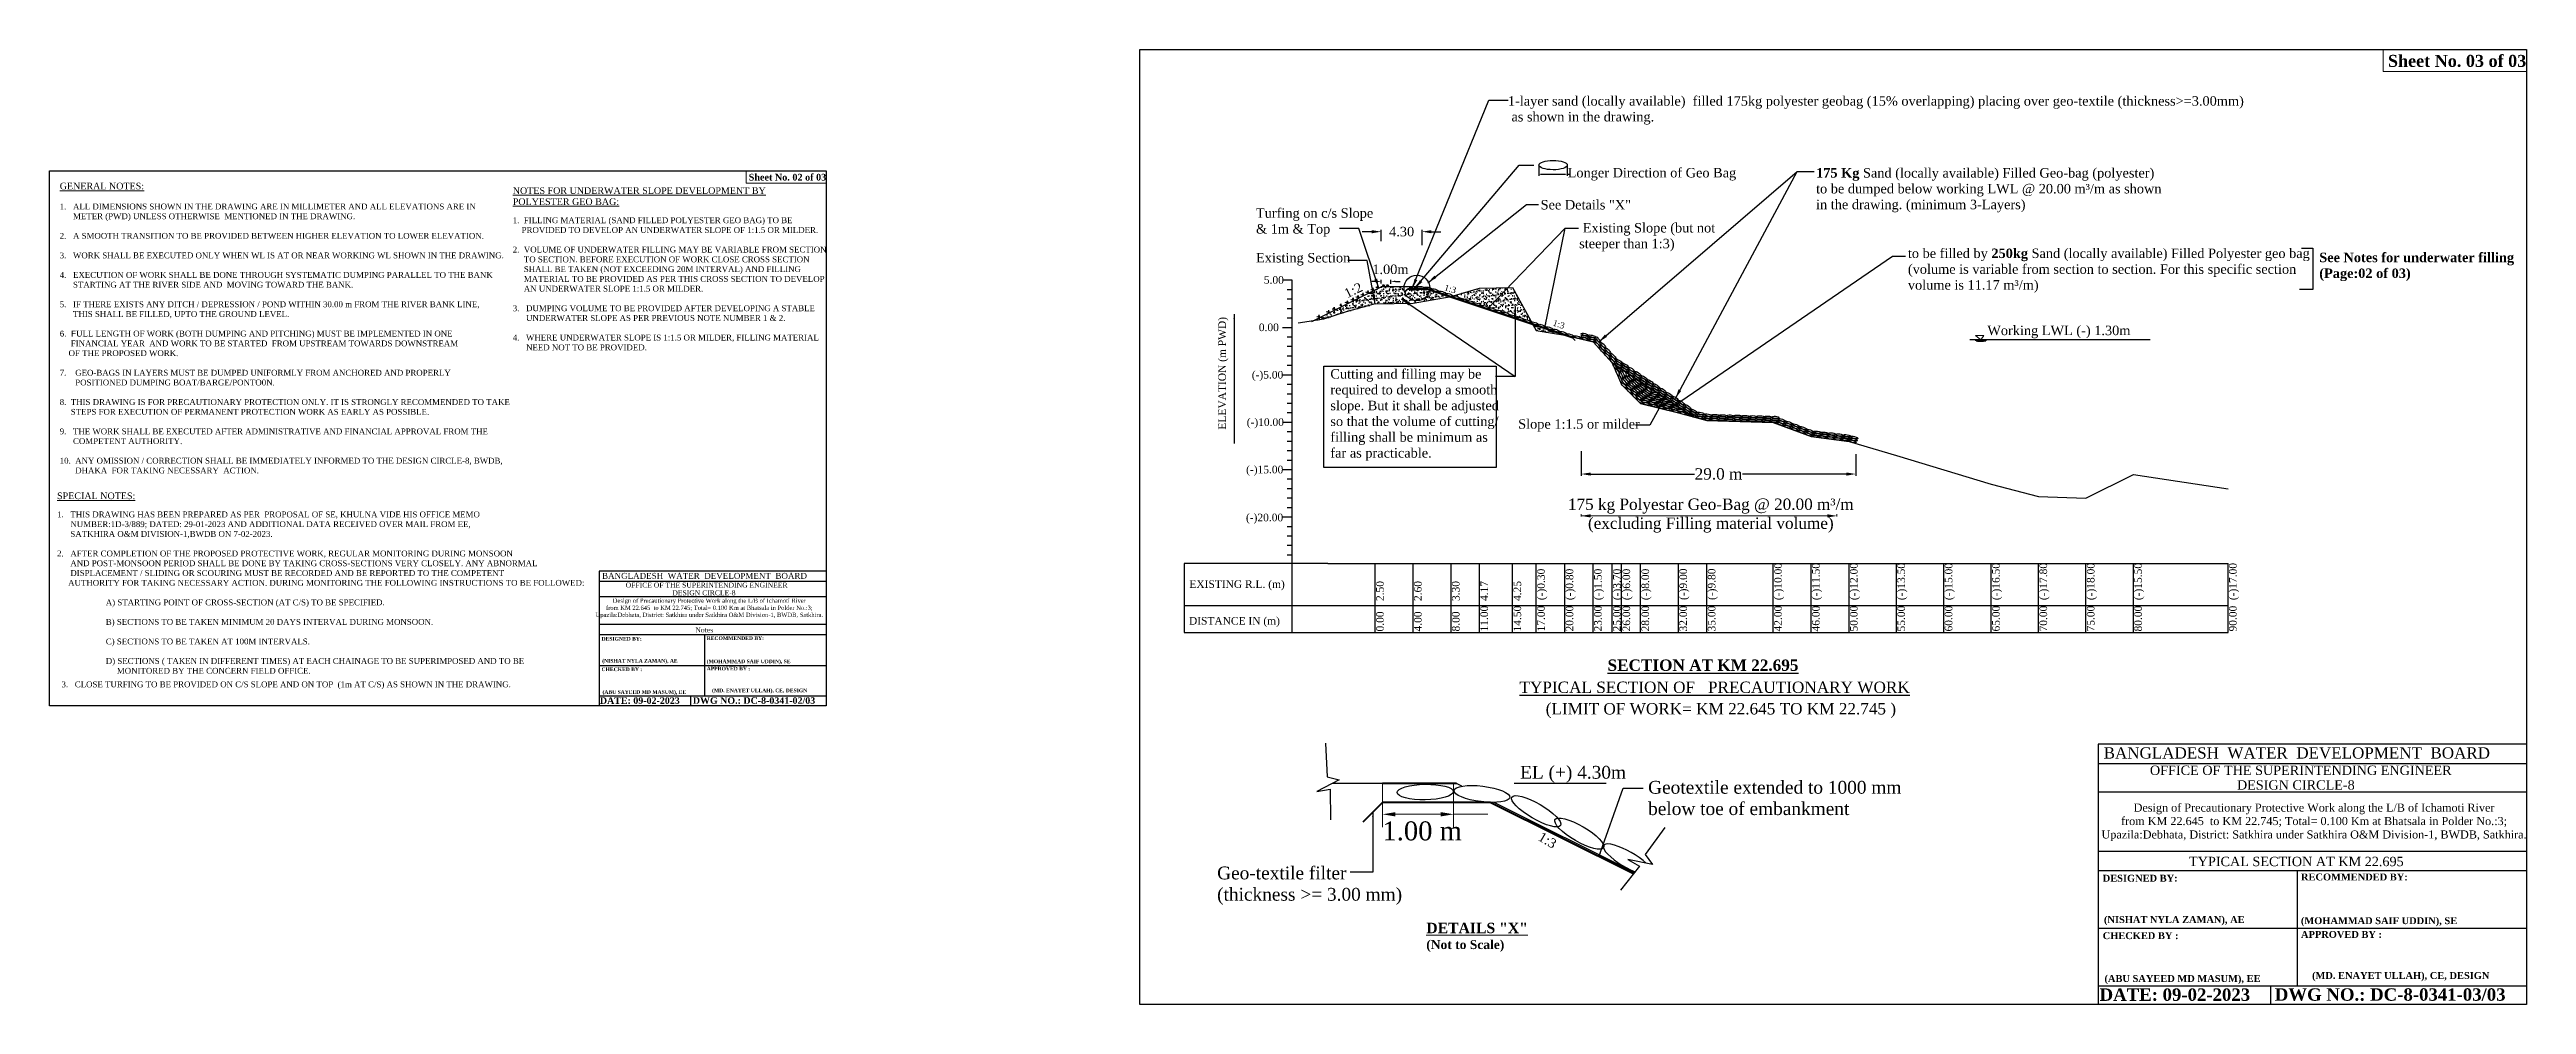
# Model space of a CAD drawing. Header units: inches. Extents: x 0 to 4913108, y -3856 to 5602.
# Drawn here: x 42790.5 to 43051.9, y 5467.1 to 5567.8 of the extents above; entities that cross this region are included whole.
import ezdxf
from ezdxf.enums import TextEntityAlignment as Align

# ---------------------------------------------------------------- set-up
doc = ezdxf.new("R2010")
doc.units = ezdxf.units.IN
doc.header["$LTSCALE"] = 2.5
doc.header["$MEASUREMENT"] = 0
doc.layers.add('LINE', color=7, linetype='Continuous')
doc.layers.add('Other line', color=7, linetype='Continuous', lineweight=15)
doc.styles.add('Arial-250', font='arial.ttf')
doc.styles.add('dim', font='isocp.shx')
doc.styles.add('Kazi_T_H', font='timesbd.ttf')
doc.styles.add('liza', font='times.ttf', dxfattribs={"height": 2})
doc.styles.get("Standard").update_dxf_attribs({"font": 'times.ttf'})
doc.dimstyles.get("Standard").update_dxf_attribs({"dimtxt": 0.18, "dimasz": 0.18, "dimexe": 0.18, "dimexo": 0.0625, "dimgap": 0.09, "dimtad": 0, "dimtih": 1, "dimtoh": 1, "dimzin": 0, "dimdsep": 46, "dimtxsty": 'Standard', "dimcen": 0.09, "dimadec": 0, "dimazin": 0, "dimtfac": 1, "dimtofl": 0, "dimtmove": 0, "dimatfit": 3, "dimfxl": 1, "dimtolj": 1, "dimtzin": 0, "dimarcsym": 0})
doc.dimstyles.new('STANDARD$0', dxfattribs={"dimscale": 0, "dimtxt": 8, "dimasz": 8, "dimexe": 4, "dimexo": 0, "dimgap": 2, "dimtad": 1, "dimdec": 0, "dimzin": 0, "dimdsep": 46, "dimtxsty": 'dim', "dimblk": 'DOTSMALL', "dimcen": 1, "dimclrd": 6, "dimclre": 6, "dimclrt": 256, "dimadec": 0, "dimazin": 0, "dimtfac": 1, "dimtdec": 0, "dimtix": 1, "dimtofl": 0, "dimtmove": 1, "dimatfit": 3, "dimldrblk": 'DOTSMALL', "dimfxl": 6, "dimtolj": 1, "dimtzin": 0, "dimarcsym": 0})
pattern_1 = [(37.5, (42197.4983, 6082.63812), (-0.01574834, 0.48170594), [0, -0.38, 0, -0.425, 0, -0.40625]), (7.5, (42197.4983, 6082.6381), (0.44244418, 0.7055365), [0, -0.205, 0, -0.3425, 0, -0.13125]), (327.5, (42197.1908, 6082.6381), (0.77853547, 0.00141476), [0, -0.125, 0, -0.45, 0, -0.5875]), (317.5, (42197.1908, 6082.6381), (0.75153165, 0.2194189), [0, -0.0625, 0, -0.295, 0, -0.3375])]

msp = doc.modelspace()

# ---------------------------------------------------------------- texts
at = {"color": 7, "linetype": 'ByBlock', "lineweight": 30, "ltscale": 0.5, "char_height": 0.8, "attachment_point": 1, "style": 'liza'}
for s, insert, width in [('5.00', (42918.656, 5543.906), 2), ('0.00', (42918.129, 5538.906), 2), ('(-)5.00', (42917.389, 5533.906), 2), ('(-)10.00', (42916.854, 5528.906), 2), ('(-)15.00', (42916.789, 5523.906), 2), ('(-)20.00', (42916.771, 5518.844), 2), ('EXISTING R.L. (m)', (42910.799, 5511.817), 14.61742), ('DISTANCE IN (m)', (42910.756, 5507.941), 10.81691)]:
    msp.add_mtext(s, dxfattribs=dict(at, insert=insert, width=width))
at = {"color": 7, "linetype": 'ByBlock', "lineweight": 30, "ltscale": 0.5, "insert": (42932.017, 5544.62), "char_height": 1, "attachment_point": 5}
msp.add_mtext('\\A1;1.00m', dxfattribs=at)
at = {"linetype": 'ByBlock', "lineweight": 18, "ltscale": 0.5, "attachment_point": 5}
for s, insert, char_height, rotation in [('\\A1;1:2', (42928.1, 5542.414), 1, 25.68125), ('\\A1;1:3', (42938.333, 5542.562), 0.65, 342.77142), ('\\A1;1:3', (42949.779, 5538.814), 0.65, 342.77142), ('\\A1;1:3', (42948.585, 5484.38), 1, 329.47235)]:
    msp.add_mtext(s, dxfattribs=dict(at, insert=insert, char_height=char_height, rotation=rotation))
at = {"color": 7, "linetype": 'ByBlock', "lineweight": 30, "ltscale": 0.5, "char_height": 0.8, "attachment_point": 1, "rotation": 90, "style": 'liza'}
for s, insert, width in [('ELEVATION (m PWD)', (42913.855, 5527.721), 30.78909), ('(-)0.30', (42947.51, 5509.721), 2.15), ('(-)0.80', (42950.51, 5509.721), 2.15), ('(-)1.50', (42953.51, 5509.721), 2.15), ('(-)3.70', (42955.51, 5509.721), 2.15), ('(-)6.00', (42956.51, 5509.721), 2.15), ('(-)8.00', (42958.51, 5509.721), 2.15), ('(-)9.00', (42962.51, 5509.736), 2.15), ('(-)9.80', (42965.51, 5509.736), 2.15), ('(-)10.00', (42972.51, 5509.721), 2.15), ('(-)11.50', (42976.51, 5509.721), 2.15), ('(-)12.00', (42980.51, 5509.721), 2.15), ('(-)13.50', (42985.51, 5509.721), 2.15), ('(-)15.00', (42990.51, 5509.721), 2.15), ('(-)16.50', (42995.51, 5509.721), 2.15), ('(-)17.80', (43000.51, 5509.721), 2.15), ('(-)18.00', (43005.51, 5509.721), 2.15), ('(-)15.50', (43010.51, 5509.721), 2.15), ('(-)17.00', (43020.51, 5509.721), 2.15), ('2.50', (42930.51, 5509.629), 2.15), ('2.60', (42934.51, 5509.629), 2.15), ('3.30', (42938.51, 5509.629), 2.15), ('4.17', (42941.51, 5509.629), 2.15), ('4.25', (42945.01, 5509.629), 2.15), ('0.00', (42930.51, 5506.417), 2.15), ('4.00', (42934.51, 5506.417), 2.15), ('8.00', (42938.51, 5506.417), 2.15), ('11.00', (42941.51, 5506.417), 2.15), ('14.50', (42945.01, 5506.417), 2.15), ('17.00', (42947.51, 5506.417), 2.15), ('20.00', (42950.51, 5506.417), 2.15), ('23.00', (42953.51, 5506.417), 2.15), ('25.00', (42955.51, 5506.417), 2.15), ('26.00', (42956.51, 5506.417), 2.15), ('28.00', (42958.51, 5506.417), 2.15), ('32.00', (42962.51, 5506.417), 2.15), ('35.00', (42965.51, 5506.417), 2.15), ('42.00', (42972.51, 5506.417), 2.15), ('46.00', (42976.51, 5506.417), 2.15), ('50.00', (42980.51, 5506.417), 2.15), ('55.00', (42985.51, 5506.417), 2.15), ('60.00', (42990.51, 5506.417), 2.15), ('65.00', (42995.51, 5506.417), 2.15), ('70.00', (43000.51, 5506.417), 2.15), ('75.00', (43005.51, 5506.417), 2.15), ('80.00', (43010.51, 5506.417), 2.15), ('90.00', (43020.51, 5506.417), 2.15)]:
    msp.add_mtext(s, dxfattribs=dict(at, insert=insert, width=width))
at = {"linetype": 'ByBlock', "lineweight": 18, "ltscale": 0.5, "attachment_point": 5}
for s, insert, char_height in [('\\A1;175 kg Polyestar Geo-Bag @ 20.00 m³/m \\P(excluding Filling material volume)', (42965.825, 5518.644), 1.2), ('\\A1;1.00 m', (42935.364, 5485.355), 2)]:
    msp.add_mtext(s, dxfattribs=dict(at, insert=insert, char_height=char_height))
at = {"color": 7, "linetype": 'ByBlock', "lineweight": 30, "insert": (42791.783, 5501.147), "char_height": 0.61892, "width": 51.96375, "attachment_point": 1, "style": 'liza'}
msp.add_mtext('3.   CLOSE TURFING TO BE PROVIDED ON C/S SLOPE AND ON TOP  (1m AT C/S) AS SHOWN IN THE DRAWING.', dxfattribs=at)
at = {"layer": 'LINE', "color": 0, "linetype": 'ByBlock', "lineweight": -3, "ltscale": 0.5}
for s, height, p in [('BANGLADESH  WATER  DEVELOPMENT  BOARD', 0.63003, (42859.637, 5511.97)), ('OFFICE OF THE SUPERINTENDING ENGINEER', 0.52549, (42859.858, 5511.051)), ('DESIGN CIRCLE-8', 0.52549, (42859.582, 5510.229)), ('Notes', 0.5255, (42859.612, 5506.316)), ('BANGLADESH  WATER  DEVELOPMENT  BOARD', 1.18777, (43027.66, 5493.008)), ('OFFICE OF THE SUPERINTENDING ENGINEER', 0.99068, (43028.078, 5491.276)), ('DESIGN CIRCLE-8', 0.99068, (43027.556, 5489.726)), ('TYPICAL SECTION AT KM 22.695', 0.99068, (43027.614, 5481.654))]:
    msp.add_text(s, height=height, dxfattribs=at).set_placement(p, align=Align.CENTER)
at = {"layer": 'LINE', "color": 0, "linetype": 'ByBlock', "lineweight": -3, "ltscale": 0.5, "style": 'Kazi_T_H'}
for s, height, p in [('DESIGNED BY:', 0.38605, (42848.771, 5505.449)), ('RECOMMENDED BY:', 0.38605, (42859.871, 5505.518)), ('CHECKED BY :', 0.38605, (42848.771, 5502.232)), ('(NISHAT NYLA ZAMAN), AE', 0.38605, (42848.842, 5503.132)), ('APPROVED BY :', 0.38605, (42859.871, 5502.301)), ('(MOHAMMAD SAIF UDDIN), SE', 0.38605, (42859.867, 5503.071)), ('DATE: 09-02-2023', 0.69489, (42848.597, 5498.778)), ('(ABU SAYEED MD MASUM), EE', 0.38605, (42848.873, 5499.834)), ('DWG NO.: DC-8-0341-02/03', 0.69489, (42858.405, 5498.785)), ('DESIGNED BY:', 0.7278, (43007.175, 5480.019)), ('RECOMMENDED BY:', 0.7278, (43028.101, 5480.149)), ('(NISHAT NYLA ZAMAN), AE', 0.7278, (43007.31, 5475.651)), ('(MOHAMMAD SAIF UDDIN), SE', 0.7278, (43028.094, 5475.536)), ('CHECKED BY :', 0.7278, (43007.175, 5473.954)), ('APPROVED BY :', 0.7278, (43028.101, 5474.084)), ('DATE: 09-02-2023', 1.31004, (43006.848, 5467.443)), ('(ABU SAYEED MD MASUM), EE', 0.7278, (43007.367, 5469.434)), ('DWG NO.: DC-8-0341-03/03', 1.31004, (43025.338, 5467.456))]:
    msp.add_text(s, height=height, dxfattribs=at).set_placement(p)
at = {"layer": 'LINE', "color": 7, "lineweight": 13, "ltscale": 0.5, "attachment_point": 1}
for s, insert, char_height, width in [('{\\fTimes New Roman|b1|i0|c0|p18;Sheet No. 03 of 03}', (43037.274, 5567.253), 1.26525, 15.64132), ('{\\fTimes New Roman|b1|i0|c0|p18;Sheet No. 02 of 03}', (42864.301, 5554.704), 0.7088, 8.76232), ('{\\fTimes New Roman|b1|i0|c0|p18;\\H1.432x;\\LDETAILS "X"\\P\\H0.8606x;\\l(Not to Scale)}', (42935.8, 5475.68), 0.76588, 12.03941)]:
    msp.add_mtext(s, dxfattribs=dict(at, insert=insert, char_height=char_height, width=width))
at = {"layer": 'LINE', "color": 0, "linetype": 'ByBlock', "ltscale": 0.5, "char_height": 1, "attachment_point": 1}
for s, insert, width in [('1-layer sand (locally available)  filled 175kg polyester geobag (15% overlapping) placing {\\C7;over geo-textile (thickness>=3.00mm)\\P as shown in the drawing. }', (42944.411, 5562.898), 79.50707), ('{\\fTimes New Roman|b1|i0|c0|p18;175 Kg} Sand (locally available) Filled Geo-bag (polyester) \\Pto be dumped below working LWL @ 20.00 m³/m {\\C7;as shown \\Pin the drawin\\H0.9998x;g. (minimum 3-Layers)}', (42976.931, 5555.306), 45.87751), ('See Details "X"', (42947.864, 5551.943), 45.87751), ('Turfing on c/s Slope \\P& 1m & Top', (42917.828, 5551.067), 45.87751), (' Existing Slope (but not \\Psteeper than 1:3) ', (42951.936, 5549.515), 45.87751), ('Existing Section', (42917.834, 5546.353), 45.87751), ('to be filled by {\\fTimes New Roman|b1|i0|c0|p18;250kg }Sand (locally available) Filled Polyester geo bag (volume is variable from section to section. For this specific section \\Pvolume is 11.17 m³/m)', (42986.622, 5546.819), 45.87751), ('{\\fTimes New Roman|b1|i0|c0|p18;See Notes for underwater filling\\P(Page:02 of 03)}', (43030.032, 5546.383), 45.87751), ('Working LWL (-) 1.30m', (42995.005, 5538.682), 45.87751), ('Cutting and filling may be \\Prequired to develop a smooth \\Pslope. But it shall be adjusted \\Pso that the volume of cutting/ \\Pfilling shall be minimum as \\Pfar as practicable.', (42925.679, 5534.095), 45.87751), ('Slope 1:1.5 or milder', (42945.496, 5528.811), 45.87751)]:
    msp.add_mtext(s, dxfattribs=dict(at, insert=insert, width=width))
at = {"layer": 'LINE', "color": 0, "linetype": 'ByBlock', "lineweight": -3, "ltscale": 0.5}
for s, insert, char_height, width, attachment_point in [('\\A1;Design of Precautionary Protective Work along the L/B of Ichamoti River \\Pfrom KM 22.645  to KM 22.745; Total= 0.100 Km at Bhatsala in Polder No.:3; Upazila:Debhata, District: Satkhira under Satkhira O&M Division-1, BWDB, Satkhira.', (42860.143, 5509.894), 0.45, 25.19272, 2), ('EL (+) 4.30m', (42945.704, 5492.234), 1.35, 31.63442, 1), ('Geotextile extended to 1000 mm below toe of embankment', (42959.208, 5490.649), 1.35, 31.63442, 1), ('\\A1;Design of Precautionary Protective Work along the L/B of Ichamoti River \\Pfrom KM 22.645  to KM 22.745; Total= 0.100 Km at Bhatsala in Polder No.:3; Upazila:Debhata, District: Satkhira under Satkhira O&M Division-1, BWDB, Satkhira.', (43029.479, 5488.256), 0.85, 48.22851, 2), (' Geo-textile filter\\P (thickness >= 3.00 mm)', (42913.221, 5481.61), 1.35, 31.63442, 1)]:
    msp.add_mtext(s, dxfattribs=dict(at, insert=insert, char_height=char_height, width=width, attachment_point=attachment_point))
at = {"layer": 'LINE', "color": 0, "linetype": 'ByBlock', "lineweight": -3, "ltscale": 0.5, "attachment_point": 1}
for s, insert, char_height in [('{\\fTimes New Roman|b1|i0|c0|p18;\\H2x;\\LSECTION AT KM 22.695\\fTimes New Roman|b0|i0|c0|p18;\\H0.5x; }', (42954.928, 5503.46), 0.6), ('{\\LTYPICAL SECTION OF   PRECAUTIONARY WORK}', (42945.634, 5501.129), 1.2), ('{\\H2x;(LIMIT OF WORK= KM 22.645 TO KM 22.745 ) \\H0.7085x; \\H0.706x;\\L }', (42948.402, 5498.862), 0.6)]:
    msp.add_mtext(s, dxfattribs=dict(at, insert=insert, char_height=char_height))
at = {"layer": 'LINE', "color": 0, "linetype": 'ByBlock', "lineweight": -3, "ltscale": 0.5, "attachment_point": 2, "style": 'Kazi_T_H'}
for insert, char_height, width in [((42865.454, 5500.388), 0.38605, 23.48109), ((43038.627, 5470.478), 0.7278, 44.26767)]:
    msp.add_mtext('(MD. ENAYET ULLAH), CE, DESIGN', dxfattribs=dict(at, insert=insert, char_height=char_height, width=width))
at = {"layer": 'Other line', "color": 7, "ltscale": 5, "char_height": 0.61892, "width": 62.08782, "attachment_point": 1, "style": 'Arial-250'}
for s, insert in [('\\pt1.238;{\\fTimes New Roman|b0|i0|c0|p18;\\H1.131x;\\LGENERAL NOTES:\\H0.8842x;\\l\\C0;\\P\\P\\H0.9999x;1.   ALL DIMENSIONS SHOWN IN THE DRAWING ARE IN MILLIMETER AND ALL ELEVATIONS ARE IN\\P      METER (PWD) UNLESS OTHERWISE  MENTIONED IN THE DRAWING.\\P\\P\\pi-1.238,l1.238;2.   A SMOOTH TRANSITION TO BE PROVIDED BETWEEN HIGHER ELEVATION TO LOWER ELEVATION.\\A1;\\P\\P\\pi0,l0,tz;3.   WORK SHALL BE EXECUTED ONLY WHEN WL IS AT OR NEAR WORKING WL SHOWN IN THE DRAWING\\A0;\\C7;.\\P\\P4.   EXECUTION OF WORK SHALL BE DONE THROUGH SYSTEMATIC DUMPING PARALLEL TO THE BANK \\P      STARTING AT THE RIVER SIDE AND  MOVING TOWARD THE BANK.\\P\\P5.   IF THERE EXISTS ANY DITCH / DEPRESSION / POND WITHIN 30.00 m FROM THE RIVER BANK LINE, \\P      THIS SHALL BE FILLED, UPTO THE GROUND LEVEL.\\P\\P}6.  F{\\fTimes New Roman|b0|i0|c0|p18;ULL LENGTH OF WORK (BOTH DUMPING AND PITCHING) MUST BE IMPLEMENTED IN ONE \\P     FINANCIAL YEAR  AND WORK TO BE STARTED  FROM UPSTREAM TOWARDS DOWNSTREAM \\P    OF THE PROPOSED WORK.\\P\\P\\pt1.238;\\C0;7. \\H0.9999x;   GEO-BAGS IN LAYERS MUST BE DUMPED UNIFORMLY FROM ANCHORED AND PROPERLY \\P       POSITIONED DUMPING BOAT/BARGE/PONTO0N.\\P\\P\\pi-1.238,l1.238,t1.847;\\H0.9996x;\\C7;8.  THIS DRAWING IS FOR PRECAUTIONARY PROTECTION ONLY. IT IS STRONGLY RECOMMENDED TO TAKE \\P     STEPS FOR EXECUTION OF PERMANENT\\fTimes New Roman|b1|i0|c0|p18; \\fTimes New Roman|b0|i0|c0|p18;PROTECTION\\fTimes New Roman|b1|i0|c0|p18; \\fTimes New Roman|b0|i0|c0|p18;WORK AS EARLY AS POSSIBLE.\\fTimes New Roman|b1|i0|c0|p18;\\P\\P\\fTimes New Roman|b0|i0|c0|p18;9.   THE WORK SHALL BE EXECUTED AFTER ADMINISTRATIVE AND FINANCIAL APPROVAL FROM THE \\P      COMPETENT AUTHORITY.\\P\\fTimes New Roman|b1|i0|c0|p18;\\H0.9999x;\\P\\pi0,l0,t1.238;\\fTimes New Roman|b0|i0|c0|p18;10.  ANY OMISSION / CORRECTION SHALL BE IMMEDIATELY INFORMED TO THE DESIGN CIRCLE-8, BWDB,\\P       DHAKA  FOR TAKING NECESSARY  ACTION. \\P\\ptz;\\P\\pi-1.238,l1.238,t1.238;\\H0.4612x; }', (42791.596, 5553.766)), ('\\pt1.238;{\\fTimes New Roman|b0|i0|c0|p18;\\H1.131x;\\LNOTES FOR UNDERWATER SLOPE DEVELOPMENT BY \\PPOLYESTER GEO BAG:\\l\\P\\H0.7142x;\\P\\pi-1.238,l1.238;\\H1.238x;\\C0;1.  FILLING MATERIAL (SAND FILLED POLYESTER GEO BAG) TO BE \\P    PROVIDED TO DEVELOP AN UNDERWATER SLOPE OF 1:1.5 OR MILDER.\\P\\P2.  VOLUME OF UNDERWATER FILLING MAY BE VARIABLE FROM SECTION \\P     TO SECTION. BEFORE EXECUTION OF WORK CLOSE CROSS SECTION \\P     SHALL BE TAKEN (NOT EXCEEDING 20M INTERVAL) AND FILLING \\P     MATERIAL TO BE PROVIDED AS PER THIS CROSS SECTION TO DEVELOP \\P     AN UNDERWATER SLOPE 1:1.5 OR MILDER.\\P\\P3.   DUMPING VOLUME TO BE PROVIDED AFTER DEVELOPING A STABLE \\P      UNDERWATER SLOPE AS PER PREVIOUS NOTE NUMBER 1 & 2.\\P\\P4.   WHERE UNDERWATER SLOPE IS 1:1.5 OR MILDER, FILLING MATERIAL \\P      NEED NOT TO BE PROVIDED.\\P\\pt1.847;\\fTimes New Roman|b1|i0|c0|p18;\\H0.9992x;\\C7; \\fTimes New Roman|b0|i0|c0|p18;   \\fTimes New Roman|b1|i0|c0|p18;  \\P\\pt1.238;\\fTimes New Roman|b0|i0|c0|p18;\\P\\P\\P\\H0.4612x; }', (42839.403, 5553.284)), ('\\pt1.238;{\\fTimes New Roman|b0|i0|c0|p18;\\H1.131x;\\LSPECIAL NOTES:\\l\\P\\H0.7142x;\\P\\pi-1.238,l1.238;\\H1.238x;\\C0;1.   \\H0.9999x;THIS DRAWING HAS BEEN PREPARED AS PER  PROPOSAL OF SE, KHULNA VIDE HIS OFFICE MEMO \\P      NUMBER:1D-3/\\H0.9999x;889; DATED: 29-01-2023 AND ADDITIONAL DATA RECEIVED OVER MAIL FROM EE, \\P      SATKHIRA O&M DIVISION-1,BWDB ON 7-02-2023.\\P\\P\\pt1.847;\\H0.9997x;\\C7;2.   AFTER COMPLETION OF THE PROPOSED PROTECTIVE WORK, REGULAR MONITORING DURING MONSOON \\P      AND POST-MONSOON PERIOD SHALL BE DONE BY TAKING CROSS-SECTIONS VERY CLOSELY. ANY ABNORMAL \\P      DISPLACEMENT / SLIDING OR SCOURING MUST BE RECORDED AND BE REPORTED TO THE COMPETENT \\P     AUTHORITY FOR TAKING NECESSARY ACTION. DURING MONITORING THE FOLLOWING INSTRUCTIONS TO BE FOLLOWED: \\P\\P                      A) STARTING POINT OF CROSS-SECTION (AT C/S) TO BE SPECIFIED. \\P\\P\\pi0,l0,tz;                      B) SECTIONS TO BE TAKEN MINIMUM 20 DAYS INTERVAL DURING MONSOON. \\P\\P                      C) SECTIONS TO BE TAKEN AT 100M INTERVALS.\\P\\P                      D) SECTIONS ( TAKEN IN DIFFERENT TIMES) AT EACH CHAINAGE TO BE SUPERIMPOSED AND TO BE\\P                           MONITORED BY THE CONCERN FIELD OFFICE. \\fTimes New Roman|b1|i0|c0|p18;\\P\\pi-1.238,l1.238,t1.238;\\fTimes New Roman|b0|i0|c0|p18;\\C0;\\P\\C1;                \\P\\pt1.847;\\H0.9997x;\\C7;\\P\\fTimes New Roman|b1|i0|c0|p18;\\P \\fTimes New Roman|b0|i0|c0|p18;   \\fTimes New Roman|b1|i0|c0|p18;  \\P\\pt1.238;\\fTimes New Roman|b0|i0|c0|p18;\\P\\P\\P\\H0.4612x; }', (42791.319, 5521.08))]:
    msp.add_mtext(s, dxfattribs=dict(at, insert=insert))

# ---------------------------------------------------------------- blocks, each defined once
blk = doc.blocks.new('*D18')
at = {"color": 0, "linetype": 'ByBlock', "lineweight": -2, "ltscale": 0.5}
for p, q in [((42930.05, 5548.6), (42929.05, 5548.6)), ((42931.05, 5547.59), (42931.05, 5548.78)), ((42935.35, 5547.18), (42935.35, 5548.78)), ((42936.35, 5548.6), (42937.35, 5548.6))]:
    blk.add_line(p, q, dxfattribs=at)
at = {"color": 0, "linetype": 'ByBlock', "lineweight": 30, "ltscale": 0.5}
for points in [[(42930.05, 5548.76), (42930.05, 5548.43), (42931.05, 5548.6)], [(42936.35, 5548.76), (42936.35, 5548.43), (42935.35, 5548.6)]]:
    blk.add_solid(points, dxfattribs=at)
at = {"layer": 'Defpoints', "color": 0, "linetype": 'ByBlock', "lineweight": 30, "ltscale": 0.5}
for p in [(42931.05, 5548.6), (42931.05, 5547.53), (42935.35, 5547.11)]:
    blk.add_point(p, dxfattribs=at)
at = {"color": 0, "linetype": 'ByBlock', "lineweight": 30, "ltscale": 0.5, "insert": (42933.2, 5548.6), "char_height": 1, "attachment_point": 5}
blk.add_mtext('\\A1;4.30', dxfattribs=at)
blk = doc.blocks.new('*D19')
at = {"layer": 'Defpoints', "color": 0, "linetype": 'ByBlock', "lineweight": 30, "ltscale": 0.5}
for p in [(42947.69, 5555.63), (42950.68, 5555.62), (42950.68, 5554.66)]:
    blk.add_point(p, dxfattribs=at)
at = {"layer": 'LINE', "color": 0, "linetype": 'ByBlock', "lineweight": -2, "ltscale": 0.5}
for p, q in [((42947.69, 5555.57), (42947.69, 5554.48)), ((42947.87, 5554.66), (42950.5, 5554.66)), ((42950.68, 5555.56), (42950.68, 5554.48)), ((42950.68, 5554.66), (42950.86, 5554.66))]:
    blk.add_line(p, q, dxfattribs=at)
at = {"layer": 'LINE', "color": 0, "linetype": 'ByBlock', "lineweight": 30, "ltscale": 0.5}
for points in [[(42947.87, 5554.69), (42947.87, 5554.63), (42947.69, 5554.66)], [(42950.5, 5554.69), (42950.5, 5554.63), (42950.68, 5554.66)]]:
    blk.add_solid(points, dxfattribs=at)
at = {"layer": 'LINE', "color": 0, "linetype": 'ByBlock', "ltscale": 0.5, "insert": (42959.61, 5554.66), "char_height": 1, "attachment_point": 5}
blk.add_mtext('\\A1;Longer Direction of Geo Bag', dxfattribs=at)
blk = doc.blocks.new('*D20')
at = {"color": 0, "linetype": 'ByBlock', "lineweight": -2, "ltscale": 0.5}
for p, q in [((42952.14, 5525.44), (42952.14, 5522.85)), ((42953.14, 5523.03), (42964.11, 5523.03)), ((42980.14, 5523.03), (42969.17, 5523.03)), ((42981.14, 5525.13), (42981.14, 5522.85))]:
    blk.add_line(p, q, dxfattribs=at)
at = {"color": 0, "linetype": 'ByBlock', "lineweight": 30, "ltscale": 0.5}
for points in [[(42953.14, 5523.19), (42953.14, 5522.86), (42952.14, 5523.03)], [(42980.14, 5523.19), (42980.14, 5522.86), (42981.14, 5523.03)]]:
    blk.add_solid(points, dxfattribs=at)
at = {"layer": 'Defpoints', "color": 0, "linetype": 'ByBlock', "lineweight": 30, "ltscale": 0.5}
for p in [(42952.14, 5525.5), (42981.14, 5525.19), (42981.14, 5523.03)]:
    blk.add_point(p, dxfattribs=at)
at = {"color": 0, "linetype": 'ByBlock', "lineweight": 18, "ltscale": 0.5, "insert": (42966.64, 5523.03), "char_height": 1.2, "attachment_point": 5}
blk.add_mtext('\\A1;29.0 m', dxfattribs=at)

# ---------------------------------------------------------------- dimensions: what is measured, and where the dimension line sits
at = {"color": 7, "linetype": 'ByBlock', "lineweight": 30, "ltscale": 0.5}
dim = msp.add_linear_dim(base=(42931.046, 5548.597), p1=(42935.346, 5547.114), p2=(42931.046, 5547.53), dimstyle='STANDARD$0', override={"dimscale": 1, "dimtxt": 1, "dimasz": 1, "dimexe": 0.18, "dimexo": 0.0625, "dimgap": 0.09, "dimtad": 0, "dimtih": 1, "dimtoh": 1, "dimdec": 2, "dimtxsty": 'Standard', "dimcen": 0.09, "dimclrd": 0, "dimclre": 0, "dimclrt": 0, "dimtdec": 2, "dimtix": 0, "dimtmove": 0, "dimfxl": 0.12}, dxfattribs=at)
dim.commit()
dim.dimension.update_dxf_attribs({"geometry": '*D18', "text_midpoint": (42933.196, 5548.597), "dimtype": 160})
at = {"linetype": 'ByBlock', "lineweight": 18, "ltscale": 0.5}
dim = msp.add_linear_dim(base=(42981.137, 5523.026), p1=(42952.137, 5525.503), p2=(42981.137, 5525.188), text='29.0 m', dimstyle='STANDARD$0', override={"dimscale": 1, "dimtxt": 1.2, "dimasz": 1, "dimexe": 0.18, "dimexo": 0.0625, "dimgap": 0.09, "dimtad": 0, "dimtih": 1, "dimtoh": 1, "dimdec": 2, "dimtxsty": 'Standard', "dimcen": 0.09, "dimclrd": 0, "dimclre": 0, "dimclrt": 0, "dimtdec": 2, "dimtix": 0, "dimtmove": 0, "dimfxl": 700, "dimfxlon": 1}, dxfattribs=at)
dim.commit()
dim.dimension.update_dxf_attribs({"geometry": '*D20', "text_midpoint": (42966.637, 5523.026)})
at = {"layer": 'LINE', "color": 0, "linetype": 'ByBlock', "ltscale": 0.5}
dim = msp.add_linear_dim(base=(42950.68, 5554.658), p1=(42947.686, 5555.632), p2=(42950.68, 5555.623), text='Longer Direction of Geo Bag', dimstyle='Standard', override={"dimtxt": 1, "dimfxl": 700, "dimfxlon": 1}, dxfattribs=at)
dim.commit()
dim.dimension.update_dxf_attribs({"geometry": '*D19', "text_midpoint": (42959.615, 5554.658)})

# ---------------------------------------------------------------- hatches: boundary and pattern name
at = {"linetype": 'ByBlock', "lineweight": 30, "ltscale": 0.5}
h = msp.add_hatch(dxfattribs=at)
h.set_pattern_fill('AR-SAND', scale=0.25, style=0)
h.set_pattern_definition(pattern_1)
h.paths.add_polyline_path([(42933.451, 5542.662, -0.0203557), (42933.455, 5542.772), (42931.037, 5542.772), (42927.58, 5541.043), (42927.581, 5541.039), (42927.574, 5541.04), (42923.854, 5539.18), (42924.963, 5539.362), (42927.336, 5540.153), (42930.41, 5540.972), (42934.41, 5541.072), (42938.147, 5541.726), (42936.135, 5542.397, -0.9060396)])
h = msp.add_hatch(dxfattribs=at)
h.set_pattern_fill('AR-SAND', scale=0.25, style=0)
h.set_pattern_definition(pattern_1)
h.paths.add_polyline_path([(42936.135, 5542.397), (42935.764, 5542.52), (42933.813, 5542.52), (42933.522, 5542.229, 0.7678232)])
h = msp.add_hatch(dxfattribs=at)
h.set_pattern_fill('AR-SAND', scale=0.25, style=0)
h.set_pattern_definition(pattern_1)
edge = h.paths.add_edge_path()
edge.add_line((42944.91, 5542.722), (42941.41, 5542.642))
edge.add_line((42941.41, 5542.642), (42938.609, 5541.83))
edge.add_ellipse((42938.235, 5541.921), major_axis=(0.377, -0.119), ratio=0.2775399, start_angle=300.74141, end_angle=373.52216, ccw=False)
edge.add_ellipse((42938.988, 5541.678), major_axis=(0.377, -0.119), ratio=0.2775399, start_angle=0, end_angle=360)
edge.add_ellipse((42938.235, 5541.921), major_axis=(0.377, -0.119), ratio=0.2775399, start_angle=300.74141, end_angle=373.52216, ccw=False)
edge.add_line((42938.399, 5541.77), (42938.362, 5541.764))
edge.add_line((42938.362, 5541.764), (42942.636, 5540.339))
edge.add_ellipse((42942.746, 5540.417), major_axis=(0.377, -0.119), ratio=0.2775399, start_angle=275.2183, end_angle=618.00576, ccw=False)
edge.add_line((42942.748, 5540.302), (42944.867, 5539.595))
edge.add_ellipse((42945, 5539.664), major_axis=(0.377, -0.119), ratio=0.2775399, start_angle=278.79515, end_angle=614.42891, ccw=False)
edge.add_ellipse((42945.753, 5539.42), major_axis=(0.377, -0.119), ratio=0.2775399, start_angle=0, end_angle=360)
edge.add_ellipse((42945, 5539.664), major_axis=(0.377, -0.119), ratio=0.2775399, start_angle=278.79515, end_angle=614.42891, ccw=False)
edge.add_line((42945.025, 5539.543), (42947.023, 5538.877))
edge.add_line((42947.023, 5538.877), (42947.007, 5538.905))
edge.add_ellipse((42947.261, 5538.917), major_axis=(0.377, -0.119), ratio=0.2775399, start_angle=159.52406, end_angle=232.84442, ccw=False)
edge.add_line((42946.919, 5539.065), (42944.91, 5542.722))
edge = h.paths.add_edge_path(flags=16)
edge.add_ellipse((42941.997, 5540.669), major_axis=(0.377, -0.119), ratio=0.2775399, start_angle=0, end_angle=360)
edge = h.paths.add_edge_path(flags=16)
edge.add_ellipse((42941.242, 5540.922), major_axis=(0.377, -0.119), ratio=0.2775399, start_angle=0, end_angle=360)
edge = h.paths.add_edge_path(flags=16)
edge.add_ellipse((42940.491, 5541.174), major_axis=(0.377, -0.119), ratio=0.2775399, start_angle=0, end_angle=360)
edge = h.paths.add_edge_path(flags=16)
edge.add_ellipse((42944.251, 5539.916), major_axis=(0.377, -0.119), ratio=0.2775399, start_angle=0, end_angle=360)
edge = h.paths.add_edge_path(flags=16)
edge.add_ellipse((42946.504, 5539.166), major_axis=(0.377, -0.119), ratio=0.2775399, start_angle=0, end_angle=360)
h.paths.add_polyline_path([(42940.557, 5542.385), (42941.856, 5541.983), (42941.563, 5541.039), (42940.265, 5541.442)], flags=24)
h = msp.add_hatch(dxfattribs=at)
h.set_pattern_fill('AR-SAND', scale=0.25, style=0)
h.set_pattern_definition(pattern_1)
h.paths.add_polyline_path([(42947.096, 5538.744), (42947.41, 5538.172), (42950.213, 5537.705)])

# ---------------------------------------------------------------- linework, layer by layer
at = {"color": 7, "linetype": 'ByBlock', "lineweight": 30, "ltscale": 0.5}
for p, q in [((42921.635, 5543.472), (42920.635, 5543.472)), ((42921.635, 5542.472), (42921.135, 5542.472)), ((42921.635, 5541.472), (42921.135, 5541.472)), ((42921.635, 5506.317), (42921.635, 5543.472)), ((42923.734, 5539.121), (42931.037, 5542.772)), ((42927.581, 5541.039), (42927.255, 5541.116)), ((42927.581, 5541.039), (42927.384, 5541.214)), ((42927.581, 5541.039), (42927.501, 5541.317)), ((42928.179, 5541.343), (42927.854, 5541.42)), ((42928.179, 5541.343), (42927.982, 5541.518)), ((42928.179, 5541.343), (42928.1, 5541.622)), ((42928.701, 5541.604), (42928.375, 5541.681)), ((42928.701, 5541.604), (42928.503, 5541.779)), ((42928.701, 5541.604), (42928.621, 5541.883)), ((42929.223, 5541.865), (42928.897, 5541.942)), ((42929.223, 5541.865), (42929.025, 5542.04)), ((42929.223, 5541.865), (42929.143, 5542.143)), ((42929.745, 5542.126), (42929.419, 5542.203)), ((42929.745, 5542.126), (42929.547, 5542.301)), ((42929.745, 5542.126), (42929.665, 5542.404)), ((42930.266, 5542.387), (42929.941, 5542.464)), ((42930.547, 5543.355), (42930.047, 5543.355)), ((42930.266, 5542.387), (42930.069, 5542.562)), ((42930.266, 5542.387), (42930.187, 5542.665)), ((42930.788, 5542.648), (42930.463, 5542.725)), ((42930.788, 5542.648), (42930.591, 5542.823)), ((42930.788, 5542.648), (42930.709, 5542.926)), ((42935.337, 5542.772), (42931.037, 5542.772)), ((42931.047, 5543.132), (42931.047, 5543.535)), ((42931.298, 5542.772), (42931.172, 5542.988)), ((42931.298, 5542.772), (42931.298, 5543.014)), ((42931.298, 5542.772), (42931.437, 5542.991)), ((42931.713, 5542.772), (42931.587, 5542.988)), ((42931.713, 5542.772), (42931.713, 5543.014)), ((42931.713, 5542.772), (42931.851, 5542.991)), ((42932.047, 5543.089), (42932.047, 5543.535)), ((42932.547, 5543.355), (42933.047, 5543.355)), ((42951.167, 5537.495), (42935.337, 5542.772)), ((42951.277, 5537.35), (42935.764, 5542.52)), ((42921.635, 5538.472), (42920.635, 5538.472)), ((42921.635, 5540.472), (42921.135, 5540.472)), ((42921.635, 5539.472), (42921.135, 5539.472)), ((42924.575, 5539.55), (42924.25, 5539.627)), ((42924.575, 5539.55), (42924.378, 5539.725)), ((42924.575, 5539.55), (42924.496, 5539.828)), ((42925.595, 5540.052), (42925.27, 5540.129)), ((42925.595, 5540.052), (42925.398, 5540.227)), ((42925.595, 5540.052), (42925.516, 5540.331)), ((42926.185, 5540.355), (42925.86, 5540.432)), ((42926.185, 5540.355), (42925.988, 5540.53)), ((42926.185, 5540.355), (42926.106, 5540.633)), ((42926.874, 5540.691), (42926.677, 5540.867)), ((42926.874, 5540.691), (42926.795, 5540.97)), ((42921.635, 5537.472), (42921.135, 5537.472)), ((42921.635, 5536.472), (42921.135, 5536.472)), ((42951.277, 5537.35), (42951.496, 5537.13)), ((42921.635, 5533.472), (42920.635, 5533.472)), ((42921.635, 5535.472), (42921.135, 5535.472)), ((42921.635, 5534.472), (42921.135, 5534.472)), ((42921.635, 5532.472), (42921.135, 5532.472)), ((42921.635, 5531.472), (42921.135, 5531.472)), ((42921.635, 5528.472), (42920.635, 5528.472)), ((42921.635, 5530.472), (42921.135, 5530.472)), ((42921.635, 5529.472), (42921.135, 5529.472)), ((42921.635, 5527.472), (42921.135, 5527.472)), ((42921.635, 5526.472), (42921.135, 5526.472)), ((42921.635, 5525.472), (42921.135, 5525.472)), ((42921.635, 5523.472), (42920.635, 5523.472)), ((42921.635, 5524.472), (42921.135, 5524.472)), ((42921.635, 5522.472), (42921.135, 5522.472)), ((42921.635, 5521.472), (42921.135, 5521.472)), ((42921.635, 5520.472), (42921.135, 5520.472)), ((42921.635, 5518.472), (42920.635, 5518.472)), ((42921.635, 5519.472), (42921.135, 5519.472)), ((42921.635, 5517.472), (42921.135, 5517.472)), ((42921.635, 5516.472), (42921.135, 5516.472)), ((42921.635, 5515.472), (42921.135, 5515.472)), ((42925.41, 5513.575), (42910.254, 5513.575)), ((42910.254, 5513.575), (42910.254, 5506.317)), ((42921.635, 5514.472), (42921.135, 5514.472)), ((42925.41, 5513.575), (43020.41, 5513.575)), ((42930.41, 5506.317), (42930.41, 5513.575)), ((42934.41, 5506.317), (42934.41, 5513.575)), ((42938.41, 5506.317), (42938.41, 5513.575)), ((42941.41, 5506.317), (42941.41, 5513.575)), ((42944.91, 5506.317), (42944.91, 5513.575)), ((42947.41, 5506.317), (42947.41, 5513.575)), ((42950.41, 5506.317), (42950.41, 5513.575)), ((42953.41, 5506.317), (42953.41, 5513.575)), ((42955.41, 5506.317), (42955.41, 5513.575)), ((42956.41, 5506.317), (42956.41, 5513.575)), ((42958.41, 5506.317), (42958.41, 5513.575)), ((42962.41, 5506.317), (42962.41, 5513.575)), ((42965.41, 5506.317), (42965.41, 5513.575)), ((42972.41, 5506.317), (42972.41, 5513.575)), ((42976.41, 5506.317), (42976.41, 5513.575)), ((42980.41, 5506.317), (42980.41, 5513.575)), ((42985.41, 5506.317), (42985.41, 5513.575)), ((42990.41, 5506.317), (42990.41, 5513.575)), ((42995.41, 5506.317), (42995.41, 5513.575)), ((43000.41, 5506.317), (43000.41, 5513.575)), ((43005.41, 5506.317), (43005.41, 5513.575)), ((43010.41, 5506.317), (43010.41, 5513.575)), ((43020.41, 5506.317), (43020.41, 5513.575)), ((42910.254, 5509.152), (43020.41, 5509.152)), ((42910.254, 5506.317), (43020.41, 5506.317)), ((42925.167, 5494.623), (42925.336, 5491.095)), ((42926.618, 5490.764), (42924.262, 5489.548)), ((42924.262, 5489.548), (42925.656, 5489.793)), ((42925.336, 5491.095), (42926.618, 5490.764)), ((42925.656, 5489.793), (42925.677, 5486.529)), ((42938.986, 5490.376), (42925.865, 5490.376)), ((42938.961, 5490.384), (42925.881, 5490.384)), ((42939.553, 5490.092), (42938.986, 5490.376)), ((42954.771, 5490.376), (42945.081, 5490.376)), ((42957.772, 5480.982), (42942.967, 5488.385)), ((42960.955, 5485.745), (42958.881, 5482.886)), ((42958.316, 5481.67), (42956.291, 5479.11)), ((42959.675, 5481.826), (42957.075, 5482.35)), ((42957.075, 5482.35), (42958.316, 5481.67)), ((42958.881, 5482.886), (42959.675, 5481.826))]:
    msp.add_line(p, q, dxfattribs=at)
at = {"color": 0, "linetype": 'ByBlock', "lineweight": 50, "ltscale": 0.5}
for p, q in [((42933.539, 5542.246), (42933.812, 5542.519)), ((42935.764, 5542.52), (42933.812, 5542.52)), ((42938.986, 5490.376), (42931.185, 5490.376)), ((42929.135, 5486.327), (42931.185, 5488.378)), ((42942.54, 5488.386), (42931.185, 5488.386)), ((42957.652, 5480.83), (42942.54, 5488.386))]:
    msp.add_line(p, q, dxfattribs=at)
at = {"linetype": 'ByBlock', "lineweight": 18, "ltscale": 0.5}
for p, q in [((42934.023, 5542.499), (42934.023, 5542.345)), ((42934.023, 5542.499), (42934.023, 5542.345)), ((42934.023, 5542.423), (42934.632, 5542.423)), ((42934.023, 5542.423), (42934.632, 5542.423)), ((42934.812, 5542.48), (42934.812, 5542.362)), ((42934.812, 5542.48), (42934.812, 5542.362)), ((42993.735, 5537.111), (42994.917, 5537.111)), ((42994.316, 5537.172), (42993.754, 5537.635)), ((42993.754, 5537.635), (42994.644, 5537.635)), ((42993.809, 5537.065), (42994.831, 5537.065)), ((42993.982, 5537.01), (42994.609, 5537.01)), ((42994.644, 5537.635), (42994.316, 5537.172)), ((42952.137, 5518.539), (42952.137, 5518.793)), ((42952.137, 5518.613), (42978.137, 5518.613)), ((42979.137, 5518.539), (42979.137, 5518.793)), ((42931.185, 5490.398), (42931.185, 5485.777)), ((42938.685, 5490.398), (42938.685, 5485.777)), ((42932.535, 5487.127), (42937.335, 5487.127)), ((42938.685, 5487.127), (42942.296, 5487.127))]:
    msp.add_line(p, q, dxfattribs=at)
at = {"color": 7, "linetype": 'ByBlock', "lineweight": 53, "ltscale": 0.5}
msp.add_line((42963.993, 5529.05), (42955.41, 5534.772), dxfattribs=at)
at = {"color": 7, "linetype": 'ByBlock', "lineweight": 30, "ltscale": 0.5}
for points in [[(43028.159, 5546.877), (43029.368, 5546.877), (43029.368, 5542.49), (43027.958, 5542.49)], [(42930.41, 5540.972), (42927.336, 5540.153), (42924.963, 5539.362), (42923.455, 5539.115), (42922.293, 5538.942)]]:
    msp.add_lwpolyline(points, dxfattribs=at)
at = {"color": 0, "linetype": 'Continuous', "lineweight": -3, "ltscale": 0.5}
msp.add_lwpolyline([(42930.41, 5540.972), (42934.41, 5541.072), (42938.41, 5541.772), (42941.41, 5542.642), (42944.91, 5542.722), (42947.41, 5538.172), (42950.41, 5537.672), (42953.41, 5536.972), (42955.41, 5534.772), (42956.41, 5532.472), (42958.41, 5530.472), (42962.41, 5529.472), (42965.41, 5528.672), (42972.41, 5528.472), (42976.41, 5526.972), (42980.41, 5526.472), (42985.41, 5524.972), (42990.41, 5523.472), (42995.41, 5521.972), (43000.41, 5520.672), (43005.41, 5520.472), (43010.41, 5522.972), (43020.41, 5521.472)], dxfattribs=at)
at = {"color": 7, "linetype": 'ByBlock', "lineweight": 30, "ltscale": 0.5}
msp.add_lwpolyline([(42924.995, 5534.395), (42943.174, 5534.395), (42943.174, 5523.705), (42924.995, 5523.705)], close=True, dxfattribs=at)
msp.add_circle((42934.806, 5542.662), 1.355, dxfattribs=at)
at = {"color": 0, "linetype": 'ByBlock', "lineweight": -3, "ltscale": 0.5}
for centre, major_axis, ratio in [((42949.183, 5555.627), (1.497, -0.004), 0.3297158), ((42934.412, 5542.664), (0.395, 0.007), 0.2775399), ((42935.201, 5542.669), (0.395, -0.005), 0.2775399), ((42935.977, 5542.625), (0.386, -0.084), 0.2775399), ((42936.738, 5542.418), (0.377, -0.119), 0.2775399), ((42937.489, 5542.176), (0.377, -0.119), 0.2775399), ((42938.235, 5541.921), (0.377, -0.119), 0.2775399), ((42938.988, 5541.678), (0.377, -0.119), 0.2775399), ((42939.738, 5541.418), (0.377, -0.119), 0.2775399), ((42940.491, 5541.174), (0.377, -0.119), 0.2775399), ((42941.242, 5540.922), (0.377, -0.119), 0.2775399), ((42941.997, 5540.669), (0.377, -0.119), 0.2775399), ((42942.746, 5540.417), (0.377, -0.119), 0.2775399), ((42943.499, 5540.164), (0.377, -0.119), 0.2775399), ((42944.251, 5539.916), (0.377, -0.119), 0.2775399), ((42945, 5539.664), (0.377, -0.119), 0.2775399), ((42945.753, 5539.42), (0.377, -0.119), 0.2775399), ((42946.504, 5539.166), (0.377, -0.119), 0.2775399), ((42947.261, 5538.917), (0.377, -0.119), 0.2775399), ((42948.011, 5538.666), (0.377, -0.119), 0.2775399), ((42948.761, 5538.417), (0.377, -0.119), 0.2775399), ((42949.508, 5538.163), (0.377, -0.119), 0.2775399), ((42950.254, 5537.912), (0.374, -0.128), 0.2775399), ((42951.007, 5537.661), (0.374, -0.128), 0.2775399), ((42951.763, 5537.468), (0.383, -0.098), 0.2775399), ((42952.517, 5537.52), (0.383, -0.098), 0.2775399), ((42952.522, 5537.742), (0.383, -0.098), 0.2775399), ((42952.528, 5537.293), (0.383, -0.098), 0.2775399), ((42953.287, 5537.337), (0.383, -0.098), 0.2775399), ((42953.292, 5537.559), (0.383, -0.098), 0.2775399), ((42953.299, 5537.11), (0.383, -0.098), 0.2775399), ((42953.843, 5536.66), (0.254, -0.303), 0.2775399), ((42953.904, 5536.915), (0.254, -0.303), 0.2775399), ((42953.938, 5537.19), (0.254, -0.303), 0.2775399), ((42954.371, 5536.074), (0.269, -0.29), 0.2775399), ((42954.433, 5536.329), (0.269, -0.29), 0.2775399), ((42954.473, 5536.605), (0.269, -0.29), 0.2775399), ((42954.968, 5535.743), (0.269, -0.29), 0.2775399), ((42955.005, 5536.013), (0.269, -0.29), 0.2775399), ((42954.904, 5535.491), (0.269, -0.29), 0.2775399), ((42955.443, 5534.915), (0.269, -0.29), 0.2775399), ((42955.507, 5535.17), (0.269, -0.29), 0.2775399), ((42955.557, 5535.438), (0.269, -0.29), 0.2775399), ((42955.762, 5534.343), (0.248, -0.308), 0.2775399), ((42956.066, 5534.468), (0.343, -0.197), 0.2775399), ((42955.974, 5533.761), (0.183, -0.35), 0.2775399), ((42956.123, 5534.691), (0.343, -0.197), 0.2775399), ((42956.147, 5534.93), (0.343, -0.197), 0.2775399), ((42956.068, 5534.098), (0.243, -0.312), 0.2775399), ((42956.281, 5533.04), (0.154, -0.364), 0.2775399), ((42956.339, 5533.439), (0.154, -0.364), 0.2775399), ((42956.521, 5533.563), (0.166, -0.359), 0.2775399), ((42956.72, 5534.033), (0.329, -0.219), 0.2775399), ((42956.776, 5534.256), (0.329, -0.219), 0.2775399), ((42956.804, 5534.5), (0.329, -0.219), 0.2775399), ((42956.708, 5533.694), (0.166, -0.359), 0.2775399), ((42956.86, 5532.886), (0.245, -0.31), 0.2775399), ((42957.049, 5533.012), (0.245, -0.31), 0.2775399), ((42957.248, 5533.112), (0.278, -0.281), 0.2775399), ((42957.377, 5533.593), (0.329, -0.219), 0.2775399), ((42957.433, 5533.816), (0.329, -0.219), 0.2775399), ((42957.461, 5534.06), (0.329, -0.219), 0.2775399), ((42957.452, 5533.218), (0.278, -0.281), 0.2775399), ((42958.038, 5533.153), (0.329, -0.219), 0.2775399), ((42958.09, 5533.382), (0.329, -0.219), 0.2775399), ((42958.122, 5533.625), (0.329, -0.219), 0.2775399), ((42958.781, 5533.185), (0.329, -0.219), 0.2775399), ((42956.662, 5532.375), (0.268, -0.291), 0.2775399), ((42956.669, 5532.758), (0.245, -0.31), 0.2775399), ((42957.18, 5532.159), (0.282, -0.277), 0.2775399), ((42957.216, 5531.823), (0.268, -0.291), 0.2775399), ((42957.349, 5532.301), (0.303, -0.253), 0.2775399), ((42957.533, 5532.424), (0.303, -0.253), 0.2775399), ((42957.721, 5531.606), (0.303, -0.253), 0.2775399), ((42957.746, 5532.528), (0.278, -0.281), 0.2775399), ((42957.776, 5531.266), (0.268, -0.291), 0.2775399), ((42957.847, 5531.771), (0.303, -0.253), 0.2775399), ((42957.955, 5532.628), (0.278, -0.281), 0.2775399), ((42958.044, 5531.893), (0.303, -0.253), 0.2775399), ((42958.127, 5532.769), (0.303, -0.253), 0.2775399), ((42958.226, 5531.083), (0.303, -0.253), 0.2775399), ((42958.284, 5531.973), (0.303, -0.253), 0.2775399), ((42958.333, 5530.709), (0.303, -0.253), 0.2775399), ((42958.395, 5531.242), (0.303, -0.253), 0.2775399), ((42958.505, 5532.077), (0.303, -0.253), 0.2775399), ((42958.592, 5531.364), (0.303, -0.253), 0.2775399), ((42958.651, 5532.237), (0.303, -0.253), 0.2775399), ((42958.696, 5532.714), (0.329, -0.219), 0.2775399), ((42958.749, 5532.942), (0.329, -0.219), 0.2775399), ((42958.729, 5532.453), (0.303, -0.253), 0.2775399), ((42958.846, 5530.684), (0.384, -0.093), 0.2775399), ((42958.831, 5531.444), (0.303, -0.253), 0.2775399), ((42959.055, 5530.855), (0.384, -0.093), 0.2775399), ((42959.034, 5531.57), (0.325, -0.225), 0.2775399), ((42959.18, 5531.729), (0.325, -0.225), 0.2775399), ((42959.284, 5531.038), (0.384, -0.093), 0.2775399), ((42959.322, 5531.907), (0.303, -0.253), 0.2775399), ((42959.355, 5532.275), (0.329, -0.219), 0.2775399), ((42959.407, 5532.503), (0.329, -0.219), 0.2775399), ((42959.439, 5532.746), (0.329, -0.219), 0.2775399), ((42959.545, 5531.187), (0.384, -0.093), 0.2775399), ((42959.61, 5530.504), (0.384, -0.093), 0.2775399), ((42959.789, 5531.35), (0.384, -0.093), 0.2775399), ((42959.822, 5530.678), (0.384, -0.093), 0.2775399), ((42959.976, 5531.523), (0.384, -0.093), 0.2775399), ((42960.044, 5530.837), (0.384, -0.093), 0.2775399), ((42960.015, 5531.837), (0.329, -0.219), 0.2775399), ((42960.061, 5532.069), (0.329, -0.219), 0.2775399), ((42960.093, 5532.311), (0.329, -0.219), 0.2775399), ((42960.306, 5530.986), (0.384, -0.093), 0.2775399), ((42960.549, 5531.149), (0.384, -0.093), 0.2775399), ((42960.582, 5530.477), (0.384, -0.093), 0.2775399), ((42960.678, 5531.395), (0.329, -0.219), 0.2775399), ((42960.724, 5531.626), (0.329, -0.219), 0.2775399), ((42960.756, 5531.868), (0.329, -0.219), 0.2775399), ((42960.811, 5530.655), (0.384, -0.093), 0.2775399), ((42961.072, 5530.804), (0.384, -0.093), 0.2775399), ((42961.329, 5530.953), (0.329, -0.219), 0.2775399), ((42961.375, 5531.184), (0.329, -0.219), 0.2775399), ((42961.407, 5531.426), (0.329, -0.219), 0.2775399), ((42961.99, 5530.522), (0.329, -0.219), 0.2775399), ((42962.039, 5530.759), (0.329, -0.219), 0.2775399), ((42962.084, 5530.996), (0.329, -0.219), 0.2775399), ((42962.74, 5530.552), (0.329, -0.219), 0.2775399), ((42959.028, 5530.43), (0.384, -0.093), 0.2775399), ((42959.806, 5530.24), (0.384, -0.093), 0.2775399), ((42960.376, 5530.306), (0.384, -0.093), 0.2775399), ((42960.576, 5530.047), (0.384, -0.093), 0.2775399), ((42961.142, 5530.123), (0.384, -0.093), 0.2775399), ((42961.338, 5529.851), (0.384, -0.093), 0.2775399), ((42961.348, 5530.294), (0.384, -0.093), 0.2775399), ((42961.577, 5530.457), (0.384, -0.093), 0.2775399), ((42961.919, 5529.92), (0.384, -0.093), 0.2775399), ((42962.108, 5529.657), (0.384, -0.093), 0.2775399), ((42962.115, 5530.097), (0.384, -0.093), 0.2775399), ((42962.647, 5530.079), (0.329, -0.219), 0.2775399), ((42962.685, 5529.723), (0.384, -0.093), 0.2775399), ((42962.696, 5530.316), (0.329, -0.219), 0.2775399), ((42962.877, 5529.454), (0.384, -0.093), 0.2775399), ((42963.306, 5529.636), (0.329, -0.219), 0.2775399), ((42963.356, 5529.872), (0.329, -0.219), 0.2775399), ((42963.4, 5530.109), (0.329, -0.219), 0.2775399), ((42963.647, 5529.258), (0.384, -0.093), 0.2775399), ((42963.963, 5529.211), (0.352, -0.18), 0.2775399), ((42963.997, 5529.443), (0.352, -0.18), 0.2775399), ((42964.03, 5529.676), (0.352, -0.18), 0.2775399), ((42964.707, 5528.977), (0.387, -0.08), 0.2775399), ((42964.741, 5529.197), (0.387, -0.08), 0.2775399), ((42964.775, 5529.421), (0.387, -0.08), 0.2775399), ((42965.476, 5528.798), (0.387, -0.08), 0.2775399), ((42965.51, 5529.018), (0.387, -0.08), 0.2775399), ((42965.543, 5529.242), (0.387, -0.08), 0.2775399), ((42966.238, 5528.764), (0.395, -0.018), 0.2775399), ((42966.269, 5528.984), (0.395, -0.018), 0.2775399), ((42966.311, 5529.207), (0.395, -0.018), 0.2775399), ((42967.03, 5528.738), (0.395, -0.018), 0.2775399), ((42967.061, 5528.958), (0.395, -0.018), 0.2775399), ((42967.103, 5529.181), (0.395, -0.018), 0.2775399), ((42967.822, 5528.712), (0.395, -0.018), 0.2775399), ((42967.854, 5528.932), (0.395, -0.018), 0.2775399), ((42967.896, 5529.156), (0.395, -0.018), 0.2775399), ((42968.612, 5528.69), (0.395, -0.018), 0.2775399), ((42968.643, 5528.909), (0.395, -0.018), 0.2775399), ((42968.686, 5529.133), (0.395, -0.018), 0.2775399), ((42969.406, 5528.665), (0.395, -0.018), 0.2775399), ((42969.434, 5528.889), (0.395, -0.018), 0.2775399), ((42969.477, 5529.103), (0.395, -0.018), 0.2775399), ((42970.2, 5528.641), (0.395, -0.018), 0.2775399), ((42970.228, 5528.865), (0.395, -0.018), 0.2775399), ((42970.271, 5529.078), (0.395, -0.018), 0.2775399), ((42970.984, 5528.632), (0.395, -0.018), 0.2775399), ((42971.013, 5528.856), (0.395, -0.018), 0.2775399), ((42971.056, 5529.069), (0.395, -0.018), 0.2775399), ((42971.784, 5528.6), (0.395, -0.018), 0.2775399), ((42971.812, 5528.824), (0.395, -0.018), 0.2775399), ((42971.855, 5529.037), (0.395, -0.018), 0.2775399), ((42972.567, 5528.561), (0.395, -0.018), 0.2775399), ((42972.601, 5528.784), (0.395, -0.018), 0.2775399), ((42972.646, 5529.01), (0.395, -0.018), 0.2775399), ((42973.164, 5528.306), (0.372, -0.133), 0.2775399), ((42973.299, 5528.489), (0.372, -0.133), 0.2775399), ((42973.351, 5528.707), (0.372, -0.133), 0.2775399), ((42973.906, 5528.028), (0.372, -0.133), 0.2775399), ((42974.04, 5528.211), (0.372, -0.133), 0.2775399), ((42974.093, 5528.428), (0.372, -0.133), 0.2775399), ((42974.786, 5527.932), (0.372, -0.133), 0.2775399), ((42974.839, 5528.15), (0.372, -0.133), 0.2775399), ((42975.58, 5527.871), (0.372, -0.133), 0.2775399), ((42974.652, 5527.749), (0.372, -0.133), 0.2775399), ((42975.393, 5527.47), (0.372, -0.133), 0.2775399), ((42975.528, 5527.653), (0.372, -0.133), 0.2775399), ((42976.13, 5527.191), (0.372, -0.133), 0.2775399), ((42976.268, 5527.373), (0.372, -0.133), 0.2775399), ((42976.315, 5527.587), (0.372, -0.133), 0.2775399), ((42976.89, 5527.023), (0.391, -0.056), 0.2775399), ((42977.028, 5527.222), (0.391, -0.056), 0.2775399), ((42977.076, 5527.444), (0.391, -0.056), 0.2775399), ((42977.676, 5526.92), (0.391, -0.056), 0.2775399), ((42977.814, 5527.119), (0.391, -0.056), 0.2775399), ((42977.861, 5527.341), (0.391, -0.056), 0.2775399), ((42978.454, 5526.83), (0.391, -0.056), 0.2775399), ((42978.592, 5527.029), (0.391, -0.056), 0.2775399), ((42978.64, 5527.251), (0.391, -0.056), 0.2775399), ((42979.234, 5526.723), (0.391, -0.056), 0.2775399), ((42979.372, 5526.922), (0.391, -0.056), 0.2775399), ((42979.419, 5527.144), (0.391, -0.056), 0.2775399), ((42980.016, 5526.64), (0.391, -0.056), 0.2775399), ((42980.152, 5526.849), (0.391, -0.056), 0.2775399), ((42980.209, 5527.068), (0.391, -0.056), 0.2775399), ((42980.782, 5526.476), (0.379, -0.112), 0.2775399), ((42980.917, 5526.67), (0.379, -0.112), 0.2775399), ((42980.972, 5526.882), (0.379, -0.112), 0.2775399), ((42935.684, 5489.467), (2.964, 0.056), 0.2775399), ((42941.675, 5489.276), (2.942, -0.363), 0.2775399), ((42947.39, 5487.452), (2.563, -1.491), 0.2775399), ((42951.944, 5485.081), (2.563, -1.491), 0.2775399)]:
    msp.add_ellipse(centre, major_axis=major_axis, ratio=ratio, dxfattribs=at)
msp.add_ellipse((42957.075, 5482.35), major_axis=(2.563, -1.491), ratio=0.2775399, start_param=0.886679, end_param=5.1677126, dxfattribs=at)
at = {"color": 7, "linetype": 'ByBlock', "lineweight": 30, "ltscale": 0.5}
for points in [[(42930.547, 5543.438), (42930.547, 5543.272), (42931.047, 5543.355)], [(42932.547, 5543.438), (42932.547, 5543.272), (42932.047, 5543.355)]]:
    msp.add_solid(points, dxfattribs=at)
at = {"linetype": 'ByBlock', "lineweight": 30, "ltscale": 0.5}
for points in [[(42934.203, 5542.453), (42934.203, 5542.393), (42934.023, 5542.423)], [(42934.203, 5542.453), (42934.203, 5542.393), (42934.023, 5542.423)], [(42934.632, 5542.453), (42934.632, 5542.393), (42934.812, 5542.423)], [(42934.632, 5542.453), (42934.632, 5542.393), (42934.812, 5542.423)], [(42953.137, 5518.779), (42953.137, 5518.446), (42952.137, 5518.613)], [(42978.137, 5518.779), (42978.137, 5518.446), (42979.137, 5518.613)], [(42932.535, 5487.352), (42932.535, 5486.902), (42931.185, 5487.127)], [(42937.335, 5487.352), (42937.335, 5486.902), (42938.685, 5487.127)]]:
    msp.add_solid(points, dxfattribs=at)
at = {"layer": 'LINE', "color": 0, "linetype": 'ByBlock', "lineweight": -3, "ltscale": 0.5}
for p, q in [((43012.202, 5537.172), (42993.149, 5537.172)), ((42872.491, 5512.775), (42848.518, 5512.775)), ((42848.518, 5512.775), (42848.518, 5498.576)), ((42872.491, 5511.679), (42848.518, 5511.679)), ((42872.491, 5510.085), (42848.518, 5510.085)), ((42872.491, 5507.143), (42848.518, 5507.143)), ((42872.491, 5506.058), (42848.518, 5506.058)), ((42859.678, 5499.624), (42859.678, 5506.058)), ((42848.518, 5502.841), (42872.491, 5502.841)), ((42848.518, 5499.624), (42872.491, 5499.624)), ((42858.19, 5498.576), (42858.19, 5499.624)), ((43051.894, 5494.527), (43006.697, 5494.527)), ((43006.697, 5494.527), (43006.697, 5467.061)), ((43051.894, 5492.461), (43006.697, 5492.461)), ((43051.894, 5489.454), (43006.697, 5489.454)), ((43051.894, 5483.213), (43006.697, 5483.213)), ((43051.894, 5481.167), (43006.697, 5481.167)), ((43027.737, 5469.038), (43027.737, 5481.167)), ((43006.697, 5475.103), (43051.894, 5475.103)), ((43006.697, 5469.038), (43051.894, 5469.038)), ((43024.933, 5467.061), (43024.933, 5469.038))]:
    msp.add_line(p, q, dxfattribs=at)
for points in [[(42905.574, 5567.818), (43051.894, 5567.818), (43051.894, 5467.061), (42905.574, 5467.061)], [(42790.522, 5555.02), (42872.491, 5555.02), (42872.491, 5498.576), (42790.522, 5498.576)]]:
    msp.add_lwpolyline(points, close=True, dxfattribs=at)
at = {"layer": 'LINE', "color": 7, "lineweight": 13, "ltscale": 0.5}
for points in [[(43051.894, 5567.818), (43036.782, 5567.818), (43036.782, 5565.493), (43051.894, 5565.493)], [(42872.491, 5555.02), (42864.025, 5555.02), (42864.025, 5553.717), (42872.491, 5553.717)]]:
    msp.add_lwpolyline(points, close=True, dxfattribs=at)

msp.set_redraw_order([(e.dxf.handle, doc.entitydb.next_handle()) for e in msp.query("TEXT MTEXT ATTDEF DIMENSION ARC_DIMENSION")])  # texts and dimensions are drawn at this point

# ---------------------------------------------------------------- leaders
at = {"linetype": 'ByBlock', "lineweight": 18, "ltscale": 0.5}
for points, override in [([(42934.327, 5542.624), (42942.386, 5562.481), (42944.434, 5562.481)], {"dimasz": 1, "dimfxl": 700, "dimfxlon": 1}), ([(42934.607, 5542.626), (42945.592, 5555.617), (42947.143, 5555.617)], {"dimasz": 1, "dimfxl": 700, "dimfxlon": 1}), ([(42954.002, 5536.969), (42974.948, 5554.942), (42976.724, 5554.942)], {"dimasz": 1, "dimfxl": 700, "dimfxlon": 1}), ([(42962.084, 5530.996), (42974.948, 5554.942)], {"dimasz": 1, "dimfxl": 700, "dimfxlon": 1}), ([(42930.788, 5542.648), (42928.667, 5548.93), (42926.639, 5548.93)], {"dimasz": 1, "dimfxl": 700, "dimfxlon": 1}), ([(42935.981, 5543.22), (42946.374, 5551.469), (42947.656, 5551.469)], {"dimasz": 1, "dimfxl": 700, "dimfxlon": 1}), ([(42930.41, 5540.972), (42929.545, 5545.576), (42927.517, 5545.576)], {"dimasz": 1, "dimgap": 0.09, "dimtad": 0, "dimfxl": 700, "dimfxlon": 1}), ([(42961.438, 5529.887), (42984.979, 5546.025), (42986.357, 5546.025)], {"dimasz": 1, "dimfxl": 700, "dimfxlon": 1}), ([(42933.177, 5541.502), (42945.162, 5533.337)], {"dimasz": 1, "dimfxl": 700, "dimfxlon": 1}), ([(42945.166, 5540.592), (42945.182, 5533.334), (42943.103, 5533.334)], {"dimasz": 1, "dimfxl": 700, "dimfxlon": 1}), ([(42960.978, 5531.062), (42959.375, 5528.176), (42957.862, 5528.176)], {"dimasz": 1, "dimfxl": 700, "dimfxlon": 1})]:
    msp.add_leader(points, dimstyle='Standard', override=override, dxfattribs=at)
at = {"color": 7, "linetype": 'ByBlock', "lineweight": 30, "ltscale": 0.5}
for points in [[(42942.264, 5540.463), (42950.452, 5548.962)], [(42948.307, 5538.446), (42950.452, 5548.962), (42951.851, 5548.962)], [(42915.53, 5539.891), (42915.53, 5526.245)], [(42954.02, 5482.646), (42956.585, 5489.895), (42958.688, 5489.895)], [(42930.16, 5487.353), (42930.16, 5481.01), (42927.758, 5481.01)]]:
    msp.add_leader(points, dimstyle='Standard', override={"dimtxt": 0.5, "dimasz": 0.5, "dimgap": 0.09, "dimtad": 0, "dimfxl": 0.12}, dxfattribs=at)

doc.saveas('drawing.dxf')
